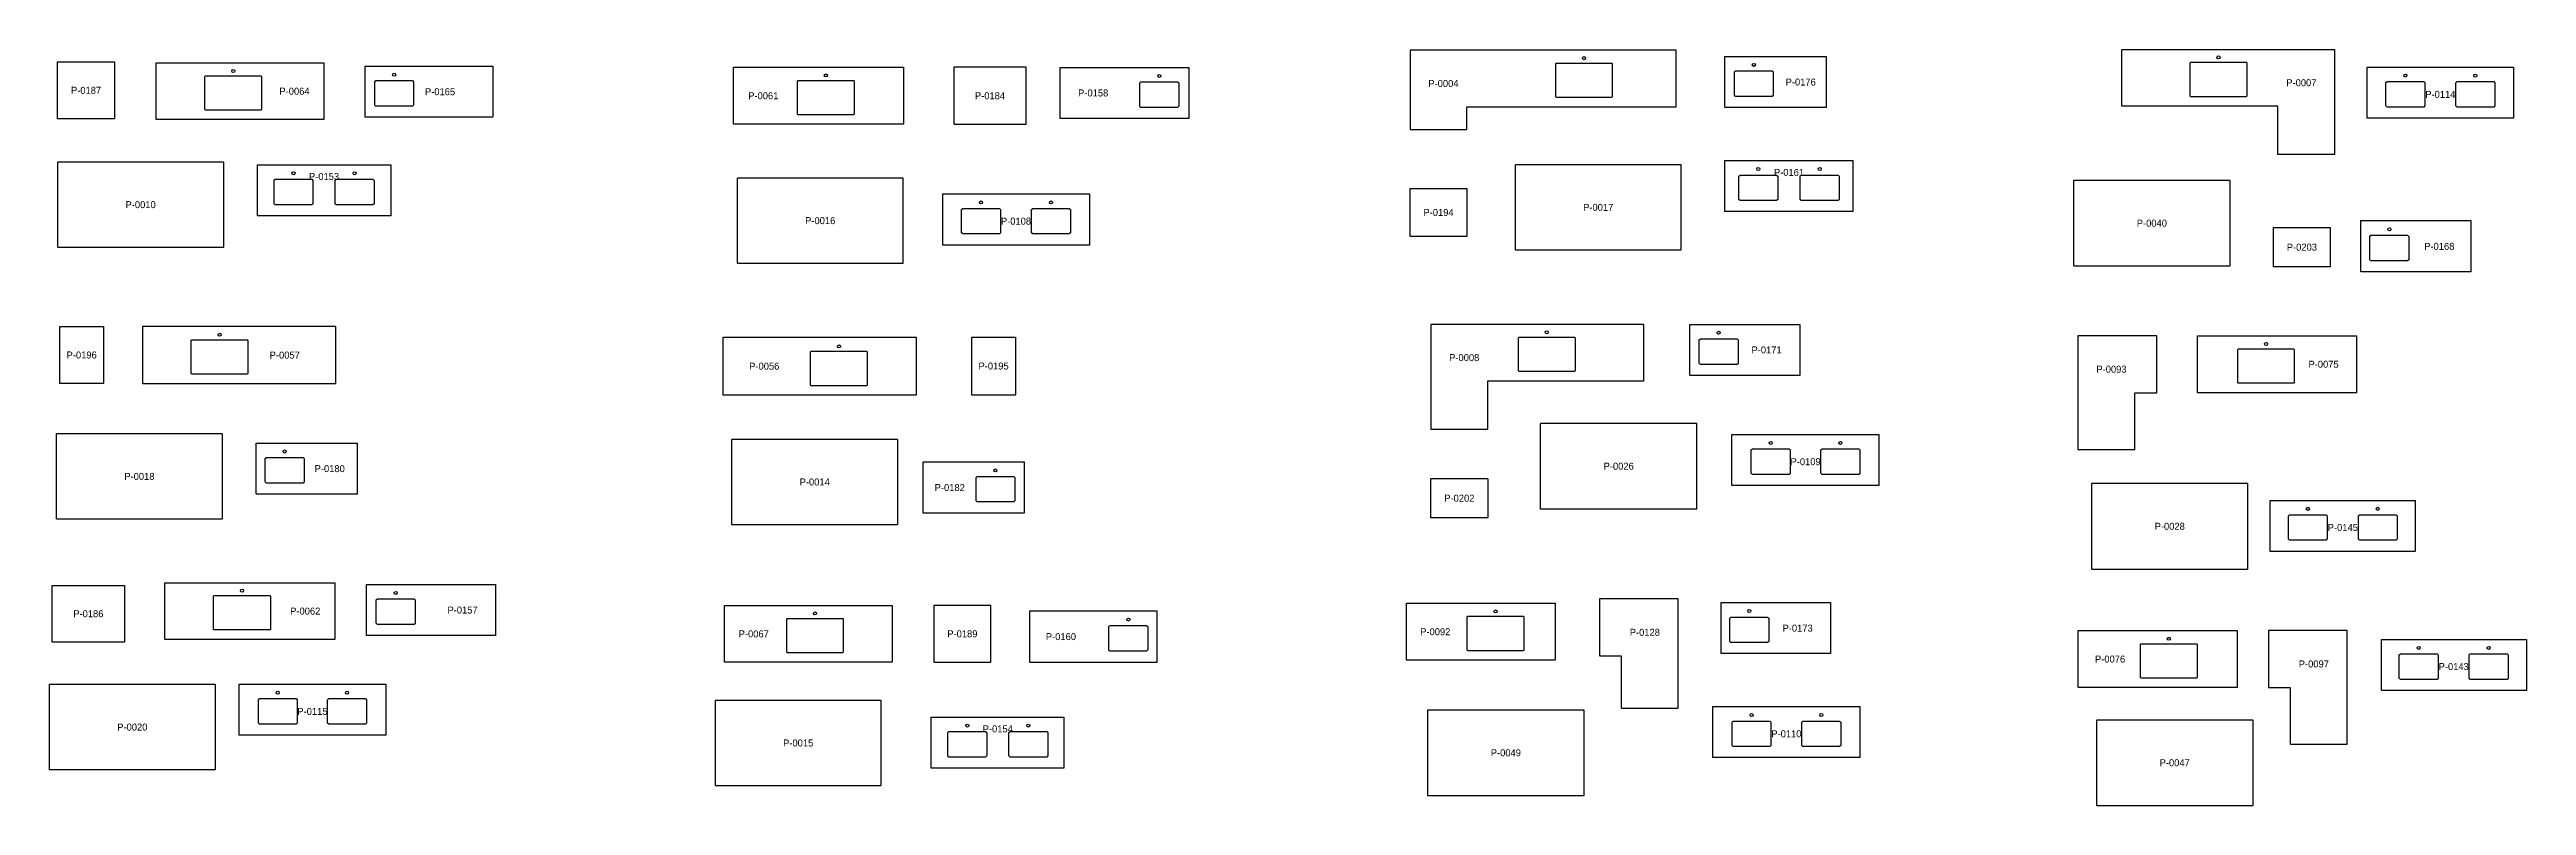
# Model space of a CAD drawing. Header units: millimetres. Extents: x -162346 to -102314, y -153508 to -130299.
# Drawn here: x -162178 to -133859, y -153508 to -144859 of the extents above; entities that cross this region are included whole.
import ezdxf
from ezdxf.enums import TextEntityAlignment as Align

# ---------------------------------------------------------------- set-up
doc = ezdxf.new("R2010")
doc.units = ezdxf.units.MM
for name, color, linetype in [('HOLES', 7, 'Continuous'), ('NUMBERS', 7, 'Continuous'), ('OUTER', 7, 'Continuous')]:
    doc.layers.add(name, color=color, linetype=linetype)

msp = doc.modelspace()

# ---------------------------------------------------------------- texts
at = {"layer": 'NUMBERS'}
for s, p in [('P-0004', (-146242, -145248)), ('P-0176', (-142157, -145231)), ('P-0007', (-136433, -145239)), ('P-0187', (-161761, -145326)), ('P-0064', (-159378, -145336)), ('P-0165', (-157714, -145342)), ('P-0061', (-154018, -145388)), ('P-0184', (-151426, -145388)), ('P-0158', (-150246, -145356)), ('P-0114', (-134844, -145372)), ('P-0153', (-159040, -146312)), ('P-0161', (-142291, -146265)), ('P-0010', (-161137, -146634)), ('P-0194', (-146298, -146723)), ('P-0017', (-144472, -146665)), ('P-0016', (-153367, -146817)), ('P-0108', (-151129, -146823)), ('P-0040', (-138142, -146846)), ('P-0203', (-136427, -147120)), ('P-0168', (-134856, -147111)), ('P-0196', (-161811, -148354)), ('P-0057', (-159489, -148355)), ('P-0008', (-146004, -148384)), ('P-0171', (-142547, -148296)), ('P-0056', (-154007, -148482)), ('P-0195', (-151385, -148480)), ('P-0093', (-138604, -148517)), ('P-0075', (-136179, -148460)), ('P-0018', (-161151, -149743)), ('P-0180', (-158975, -149654)), ('P-0014', (-153430, -149807)), ('P-0026', (-144238, -149627)), ('P-0109', (-142101, -149575)), ('P-0182', (-151886, -149871)), ('P-0202', (-146060, -149992)), ('P-0028', (-137938, -150314)), ('P-0145', (-135959, -150328)), ('P-0186', (-161735, -151314)), ('P-0062', (-159255, -151284)), ('P-0157', (-157456, -151272)), ('P-0067', (-154127, -151545)), ('P-0189', (-151742, -151544)), ('P-0092', (-146335, -151520)), ('P-0128', (-143939, -151527)), ('P-0173', (-142192, -151479)), ('P-0160', (-150615, -151576)), ('P-0076', (-138620, -151833)), ('P-0097', (-136290, -151889)), ('P-0143', (-134691, -151919)), ('P-0020', (-161232, -152611)), ('P-0115', (-159173, -152432)), ('P-0154', (-151337, -152632)), ('P-0015', (-153619, -152793)), ('P-0049', (-145528, -152905)), ('P-0110', (-142321, -152688)), ('P-0047', (-137881, -153019))]:
    msp.add_text(s, height=80, dxfattribs=at).set_placement(p, align=Align.MIDDLE_CENTER)

# ---------------------------------------------------------------- linework, layer by layer
at = {"layer": 'HOLES'}
for points in [[(-160395, -145160), (-159760, -145160), (-159754, -145166), (-159754, -145547), (-159760, -145553), (-160395, -145553), (-160402, -145547), (-160402, -145166)], [(-158448, -145215), (-158028, -145215), (-158016, -145228), (-158016, -145495), (-158028, -145507), (-158448, -145507), (-158460, -145495), (-158460, -145228)], [(-153620, -145212), (-152985, -145212), (-152979, -145218), (-152979, -145599), (-152985, -145605), (-153620, -145605), (-153626, -145599), (-153626, -145218)], [(-149700, -145229), (-149281, -145229), (-149268, -145242), (-149268, -145509), (-149281, -145521), (-149700, -145521), (-149712, -145509), (-149712, -145242)], [(-144952, -145014), (-144317, -145014), (-144311, -145020), (-144311, -145401), (-144317, -145407), (-144952, -145407), (-144958, -145401), (-144958, -145020)], [(-142902, -145104), (-142483, -145104), (-142470, -145116), (-142470, -145383), (-142483, -145396), (-142902, -145396), (-142915, -145383), (-142915, -145116)], [(-137698, -145005), (-137063, -145005), (-137056, -145011), (-137056, -145392), (-137063, -145399), (-137698, -145399), (-137704, -145392), (-137704, -145011)], [(-135453, -145225), (-135034, -145225), (-135022, -145238), (-135022, -145505), (-135034, -145518), (-135453, -145518), (-135466, -145505), (-135466, -145238)], [(-134653, -145226), (-134234, -145226), (-134222, -145239), (-134222, -145505), (-134234, -145518), (-134653, -145518), (-134666, -145505), (-134666, -145239)], [(-159599, -146343), (-159180, -146343), (-159167, -146356), (-159167, -146623), (-159180, -146635), (-159599, -146635), (-159611, -146623), (-159611, -146356)], [(-158900, -146343), (-158481, -146343), (-158468, -146356), (-158468, -146623), (-158481, -146635), (-158900, -146635), (-158913, -146623), (-158913, -146356)], [(-142851, -146295), (-142432, -146295), (-142419, -146307), (-142419, -146574), (-142432, -146587), (-142851, -146587), (-142864, -146574), (-142864, -146307)], [(-142150, -146295), (-141730, -146295), (-141718, -146307), (-141718, -146574), (-141730, -146587), (-142150, -146587), (-142162, -146574), (-142162, -146307)], [(-151738, -146677), (-151319, -146677), (-151306, -146690), (-151306, -146956), (-151319, -146969), (-151738, -146969), (-151751, -146956), (-151751, -146690)], [(-150938, -146677), (-150519, -146677), (-150506, -146690), (-150506, -146956), (-150519, -146969), (-150938, -146969), (-150951, -146956), (-150951, -146690)], [(-135637, -146985), (-135218, -146985), (-135205, -146998), (-135205, -147265), (-135218, -147277), (-135637, -147277), (-135650, -147265), (-135650, -146998)], [(-160552, -148179), (-159917, -148179), (-159910, -148185), (-159910, -148566), (-159917, -148573), (-160552, -148573), (-160558, -148566), (-160558, -148185)], [(-153471, -148312), (-152836, -148312), (-152830, -148318), (-152830, -148699), (-152836, -148706), (-153471, -148706), (-153477, -148699), (-153477, -148318)], [(-145377, -148150), (-144742, -148150), (-144736, -148156), (-144736, -148537), (-144742, -148543), (-145377, -148543), (-145384, -148537), (-145384, -148156)], [(-143304, -148169), (-142885, -148169), (-142872, -148181), (-142872, -148448), (-142885, -148461), (-143304, -148461), (-143317, -148448), (-143317, -148181)], [(-137155, -148284), (-136520, -148284), (-136514, -148290), (-136514, -148671), (-136520, -148678), (-137155, -148678), (-137161, -148671), (-137161, -148290)], [(-142709, -149429), (-142290, -149429), (-142277, -149441), (-142277, -149708), (-142290, -149721), (-142709, -149721), (-142722, -149708), (-142722, -149441)], [(-141912, -149429), (-141493, -149429), (-141480, -149441), (-141480, -149708), (-141493, -149721), (-141912, -149721), (-141925, -149708), (-141925, -149441)], [(-159699, -149526), (-159280, -149526), (-159267, -149539), (-159267, -149806), (-159280, -149819), (-159699, -149819), (-159712, -149806), (-159712, -149539)], [(-151573, -149743), (-151154, -149743), (-151142, -149756), (-151142, -150023), (-151154, -150036), (-151573, -150036), (-151586, -150023), (-151586, -149756)], [(-136568, -150182), (-136149, -150182), (-136136, -150195), (-136136, -150461), (-136149, -150474), (-136568, -150474), (-136581, -150461), (-136581, -150195)], [(-135768, -150182), (-135349, -150182), (-135336, -150195), (-135336, -150461), (-135349, -150474), (-135768, -150474), (-135781, -150461), (-135781, -150195)], [(-160296, -151106), (-159661, -151106), (-159654, -151112), (-159654, -151493), (-159661, -151500), (-160296, -151500), (-160302, -151493), (-160302, -151112)], [(-158430, -151145), (-158011, -151145), (-157998, -151157), (-157998, -151424), (-158011, -151437), (-158430, -151437), (-158443, -151424), (-158443, -151157)], [(-153744, -151367), (-153109, -151367), (-153103, -151373), (-153103, -151754), (-153109, -151760), (-153744, -151760), (-153750, -151754), (-153750, -151373)], [(-150054, -151449), (-149635, -151449), (-149622, -151462), (-149622, -151729), (-149635, -151741), (-150054, -151741), (-150067, -151729), (-150067, -151462)], [(-145963, -151343), (-145328, -151343), (-145322, -151349), (-145322, -151730), (-145328, -151737), (-145963, -151737), (-145969, -151730), (-145969, -151349)], [(-142955, -151352), (-142535, -151352), (-142523, -151364), (-142523, -151631), (-142535, -151644), (-142955, -151644), (-142967, -151631), (-142967, -151364)], [(-138265, -151657), (-137630, -151657), (-137624, -151663), (-137624, -152044), (-137630, -152050), (-138265, -152050), (-138271, -152044), (-138271, -151663)], [(-135301, -151773), (-134882, -151773), (-134869, -151786), (-134869, -152053), (-134882, -152065), (-135301, -152065), (-135313, -152053), (-135313, -151786)], [(-134501, -151773), (-134081, -151773), (-134069, -151786), (-134069, -152053), (-134081, -152065), (-134501, -152065), (-134513, -152053), (-134513, -151786)], [(-159778, -152286), (-159359, -152286), (-159346, -152299), (-159346, -152565), (-159359, -152578), (-159778, -152578), (-159791, -152565), (-159791, -152299)], [(-158986, -152286), (-158567, -152286), (-158554, -152299), (-158554, -152565), (-158567, -152578), (-158986, -152578), (-158999, -152565), (-158999, -152299)], [(-142929, -152542), (-142510, -152542), (-142497, -152554), (-142497, -152821), (-142510, -152834), (-142929, -152834), (-142942, -152821), (-142942, -152554)], [(-142132, -152542), (-141713, -152542), (-141700, -152554), (-141700, -152821), (-141713, -152834), (-142132, -152834), (-142145, -152821), (-142145, -152554)], [(-151896, -152663), (-151477, -152663), (-151464, -152675), (-151464, -152942), (-151477, -152955), (-151896, -152955), (-151909, -152942), (-151909, -152675)], [(-151197, -152663), (-150778, -152663), (-150766, -152675), (-150766, -152942), (-150778, -152955), (-151197, -152955), (-151210, -152942), (-151210, -152675)]]:
    msp.add_lwpolyline(points, close=True, dxfattribs=at)
for centre in [(-144635, -144958), (-137380, -144949), (-160078, -145104), (-158238, -145147), (-153303, -145156), (-149490, -145161), (-142693, -145035), (-135244, -145157), (-134444, -145158), (-159389, -146275), (-158691, -146275), (-142642, -146226), (-141940, -146226), (-151529, -146609), (-150729, -146609), (-135427, -146917), (-160234, -148123), (-145060, -148094), (-143095, -148100), (-153153, -148256), (-136837, -148228), (-159490, -149458), (-142500, -149360), (-141703, -149360), (-151364, -149675), (-136359, -150114), (-135559, -150114), (-159978, -151051), (-158221, -151076), (-153427, -151311), (-149844, -151381), (-145645, -151288), (-142745, -151283), (-137948, -151601), (-135091, -151705), (-134291, -151705), (-159569, -152218), (-158776, -152218), (-151686, -152594), (-150988, -152594), (-142719, -152473), (-141922, -152473)]:
    msp.add_circle(centre, 17.5, dxfattribs=at)
at = {"layer": 'OUTER'}
for points in [[(-143580, -144868), (-146622, -144868), (-146622, -145773), (-145978, -145773), (-145974, -145769), (-145974, -145519), (-145971, -145515), (-143580, -145515)], [(-143023, -144939), (-141864, -144939), (-141864, -145523), (-143020, -145523), (-143023, -145520)], [(-138485, -144859), (-136053, -144859), (-136053, -146062), (-136697, -146062), (-136701, -146059), (-136701, -145510), (-136704, -145507), (-138485, -145507)], [(-162086, -145000), (-161435, -145000), (-161435, -145648), (-161438, -145651), (-162083, -145651), (-162086, -145648)], [(-160959, -145010), (-159041, -145010), (-159041, -145658), (-159045, -145661), (-160956, -145661), (-160959, -145658)], [(-158568, -145050), (-157111, -145050), (-157111, -145631), (-157114, -145634), (-158568, -145634)], [(-154357, -145062), (-152414, -145062), (-152414, -145710), (-152417, -145713), (-154353, -145713), (-154357, -145710)], [(-151837, -145713), (-151014, -145713), (-151011, -145710), (-151011, -145062), (-151840, -145062), (-151840, -145710)], [(-150624, -145064), (-149154, -145064), (-149154, -145648), (-150624, -145648)], [(-135682, -145060), (-134006, -145060), (-134006, -145645), (-135682, -145645)], [(-162080, -146145), (-160194, -146145), (-160191, -146148), (-160191, -147120), (-160194, -147123), (-162080, -147123), (-162083, -147120), (-162083, -146148)], [(-159799, -146178), (-158278, -146178), (-158278, -146762), (-159799, -146762)], [(-154310, -146328), (-152424, -146328), (-152421, -146331), (-152421, -147303), (-152424, -147306), (-154310, -147306), (-154313, -147303), (-154313, -146331)], [(-145415, -146176), (-143529, -146176), (-143526, -146179), (-143526, -147151), (-143529, -147154), (-145415, -147154), (-145418, -147151), (-145418, -146179)], [(-143023, -146130), (-141562, -146130), (-141562, -146711), (-141565, -146714), (-143023, -146714)], [(-137250, -146357), (-139035, -146357), (-139038, -146361), (-139038, -147332), (-139035, -147335), (-137250, -147335), (-137247, -147332), (-137247, -146361)], [(-151967, -146509), (-150290, -146509), (-150290, -147096), (-151967, -147096)], [(-146622, -146448), (-145978, -146448), (-145974, -146451), (-145974, -146995), (-145978, -146999), (-146622, -146999)], [(-136748, -146894), (-136103, -146894), (-136103, -147345), (-136748, -147345), (-136751, -147342), (-136751, -146897)], [(-135754, -146817), (-134494, -146817), (-134494, -147401), (-134497, -147404), (-135751, -147404), (-135754, -147401)], [(-162062, -148030), (-161560, -148030), (-161560, -148677), (-161564, -148681), (-162059, -148681), (-162062, -148677)], [(-161112, -148681), (-158904, -148681), (-158904, -148030), (-161115, -148030), (-161115, -148677)], [(-143949, -148004), (-146384, -148004), (-146384, -149204), (-145739, -149204), (-145736, -149201), (-145736, -148654), (-145733, -148651), (-143949, -148651)], [(-143425, -148004), (-142168, -148004), (-142168, -148588), (-143422, -148588), (-143425, -148585)], [(-154477, -148150), (-152272, -148150), (-152272, -148811), (-152275, -148814), (-154477, -148814)], [(-151635, -148150), (-151134, -148150), (-151134, -148811), (-151137, -148814), (-151632, -148814), (-151635, -148811)], [(-138085, -148135), (-138987, -148135), (-138987, -149436), (-138336, -149436), (-138336, -148789), (-138333, -148786), (-138088, -148786), (-138085, -148782)], [(-137620, -148135), (-135801, -148135), (-135801, -148782), (-135804, -148786), (-137617, -148786), (-137620, -148782)], [(-143346, -149138), (-145130, -149138), (-145134, -149141), (-145134, -150113), (-145130, -150116), (-143346, -150116), (-143343, -150113), (-143343, -149141)], [(-162094, -149254), (-160208, -149254), (-160205, -149257), (-160205, -150228), (-160208, -150232), (-162094, -150232), (-162097, -150228), (-162097, -149257)], [(-159817, -149361), (-158661, -149361), (-158661, -149946), (-159814, -149946), (-159817, -149942)], [(-154373, -149318), (-152487, -149318), (-152484, -149321), (-152484, -150293), (-152487, -150296), (-154373, -150296), (-154376, -150293), (-154376, -149321)], [(-142944, -149263), (-141264, -149263), (-141264, -149848), (-142944, -149848)], [(-152189, -149578), (-151037, -149578), (-151037, -150159), (-151040, -150163), (-152189, -150163)], [(-146384, -149767), (-145739, -149767), (-145736, -149770), (-145736, -150215), (-145739, -150218), (-146384, -150218)], [(-137046, -149825), (-138830, -149825), (-138833, -149828), (-138833, -150799), (-138830, -150803), (-137046, -150803), (-137043, -150799), (-137043, -149828)], [(-136790, -150017), (-135133, -150017), (-135133, -150598), (-135136, -150601), (-136790, -150601)], [(-162149, -150990), (-161321, -150990), (-161321, -151635), (-161324, -151638), (-162146, -151638), (-162149, -151635)], [(-160859, -150960), (-158918, -150960), (-158918, -151605), (-158921, -151608), (-160856, -151608), (-160859, -151605)], [(-158554, -150980), (-157081, -150980), (-157081, -151564), (-158554, -151564)], [(-154463, -151221), (-152546, -151221), (-152546, -151865), (-152549, -151868), (-154460, -151868), (-154463, -151865)], [(-152064, -151868), (-151420, -151868), (-151417, -151865), (-151417, -151221), (-152068, -151221), (-152068, -151865)], [(-146663, -151194), (-144964, -151194), (-144964, -151842), (-144968, -151845), (-146660, -151845), (-146663, -151842)], [(-143557, -151145), (-144457, -151145), (-144457, -151793), (-144454, -151796), (-144211, -151796), (-144208, -151799), (-144208, -152390), (-144205, -152393), (-143557, -152393)], [(-143066, -151187), (-141815, -151187), (-141815, -151771), (-143062, -151771), (-143066, -151768)], [(-150972, -151868), (-149514, -151868), (-149514, -151284), (-150975, -151284), (-150975, -151865)], [(-138984, -151507), (-137165, -151507), (-137165, -152155), (-137168, -152158), (-138981, -152158), (-138984, -152155)], [(-135908, -151507), (-136810, -151507), (-136810, -152155), (-136807, -152158), (-136562, -152158), (-136559, -152161), (-136559, -152803), (-136556, -152806), (-135908, -152806)], [(-135517, -151608), (-133859, -151608), (-133859, -152192), (-135513, -152192), (-135517, -152189)], [(-162175, -152122), (-160289, -152122), (-160286, -152125), (-160286, -153097), (-160289, -153100), (-162175, -153100), (-162178, -153097), (-162178, -152125)], [(-160010, -152121), (-158335, -152121), (-158335, -152705), (-160010, -152705)], [(-154562, -152304), (-152676, -152304), (-152673, -152307), (-152673, -153278), (-152676, -153282), (-154562, -153282), (-154565, -153278), (-154565, -152307)], [(-152099, -152498), (-150581, -152498), (-150581, -153082), (-152099, -153082)], [(-144636, -152416), (-146420, -152416), (-146423, -152419), (-146423, -153390), (-146420, -153394), (-144636, -153394), (-144633, -153390), (-144633, -152419)], [(-143161, -152377), (-141481, -152377), (-141481, -152961), (-143161, -152961)], [(-136988, -152531), (-138773, -152531), (-138776, -152534), (-138776, -153505), (-138773, -153508), (-136988, -153508), (-136985, -153505), (-136985, -152534)]]:
    msp.add_lwpolyline(points, close=True, dxfattribs=at)

msp.set_redraw_order([(e.dxf.handle, doc.entitydb.next_handle()) for e in msp.query("TEXT MTEXT ATTDEF DIMENSION ARC_DIMENSION")])  # texts and dimensions are drawn at this point

doc.saveas('drawing.dxf')
